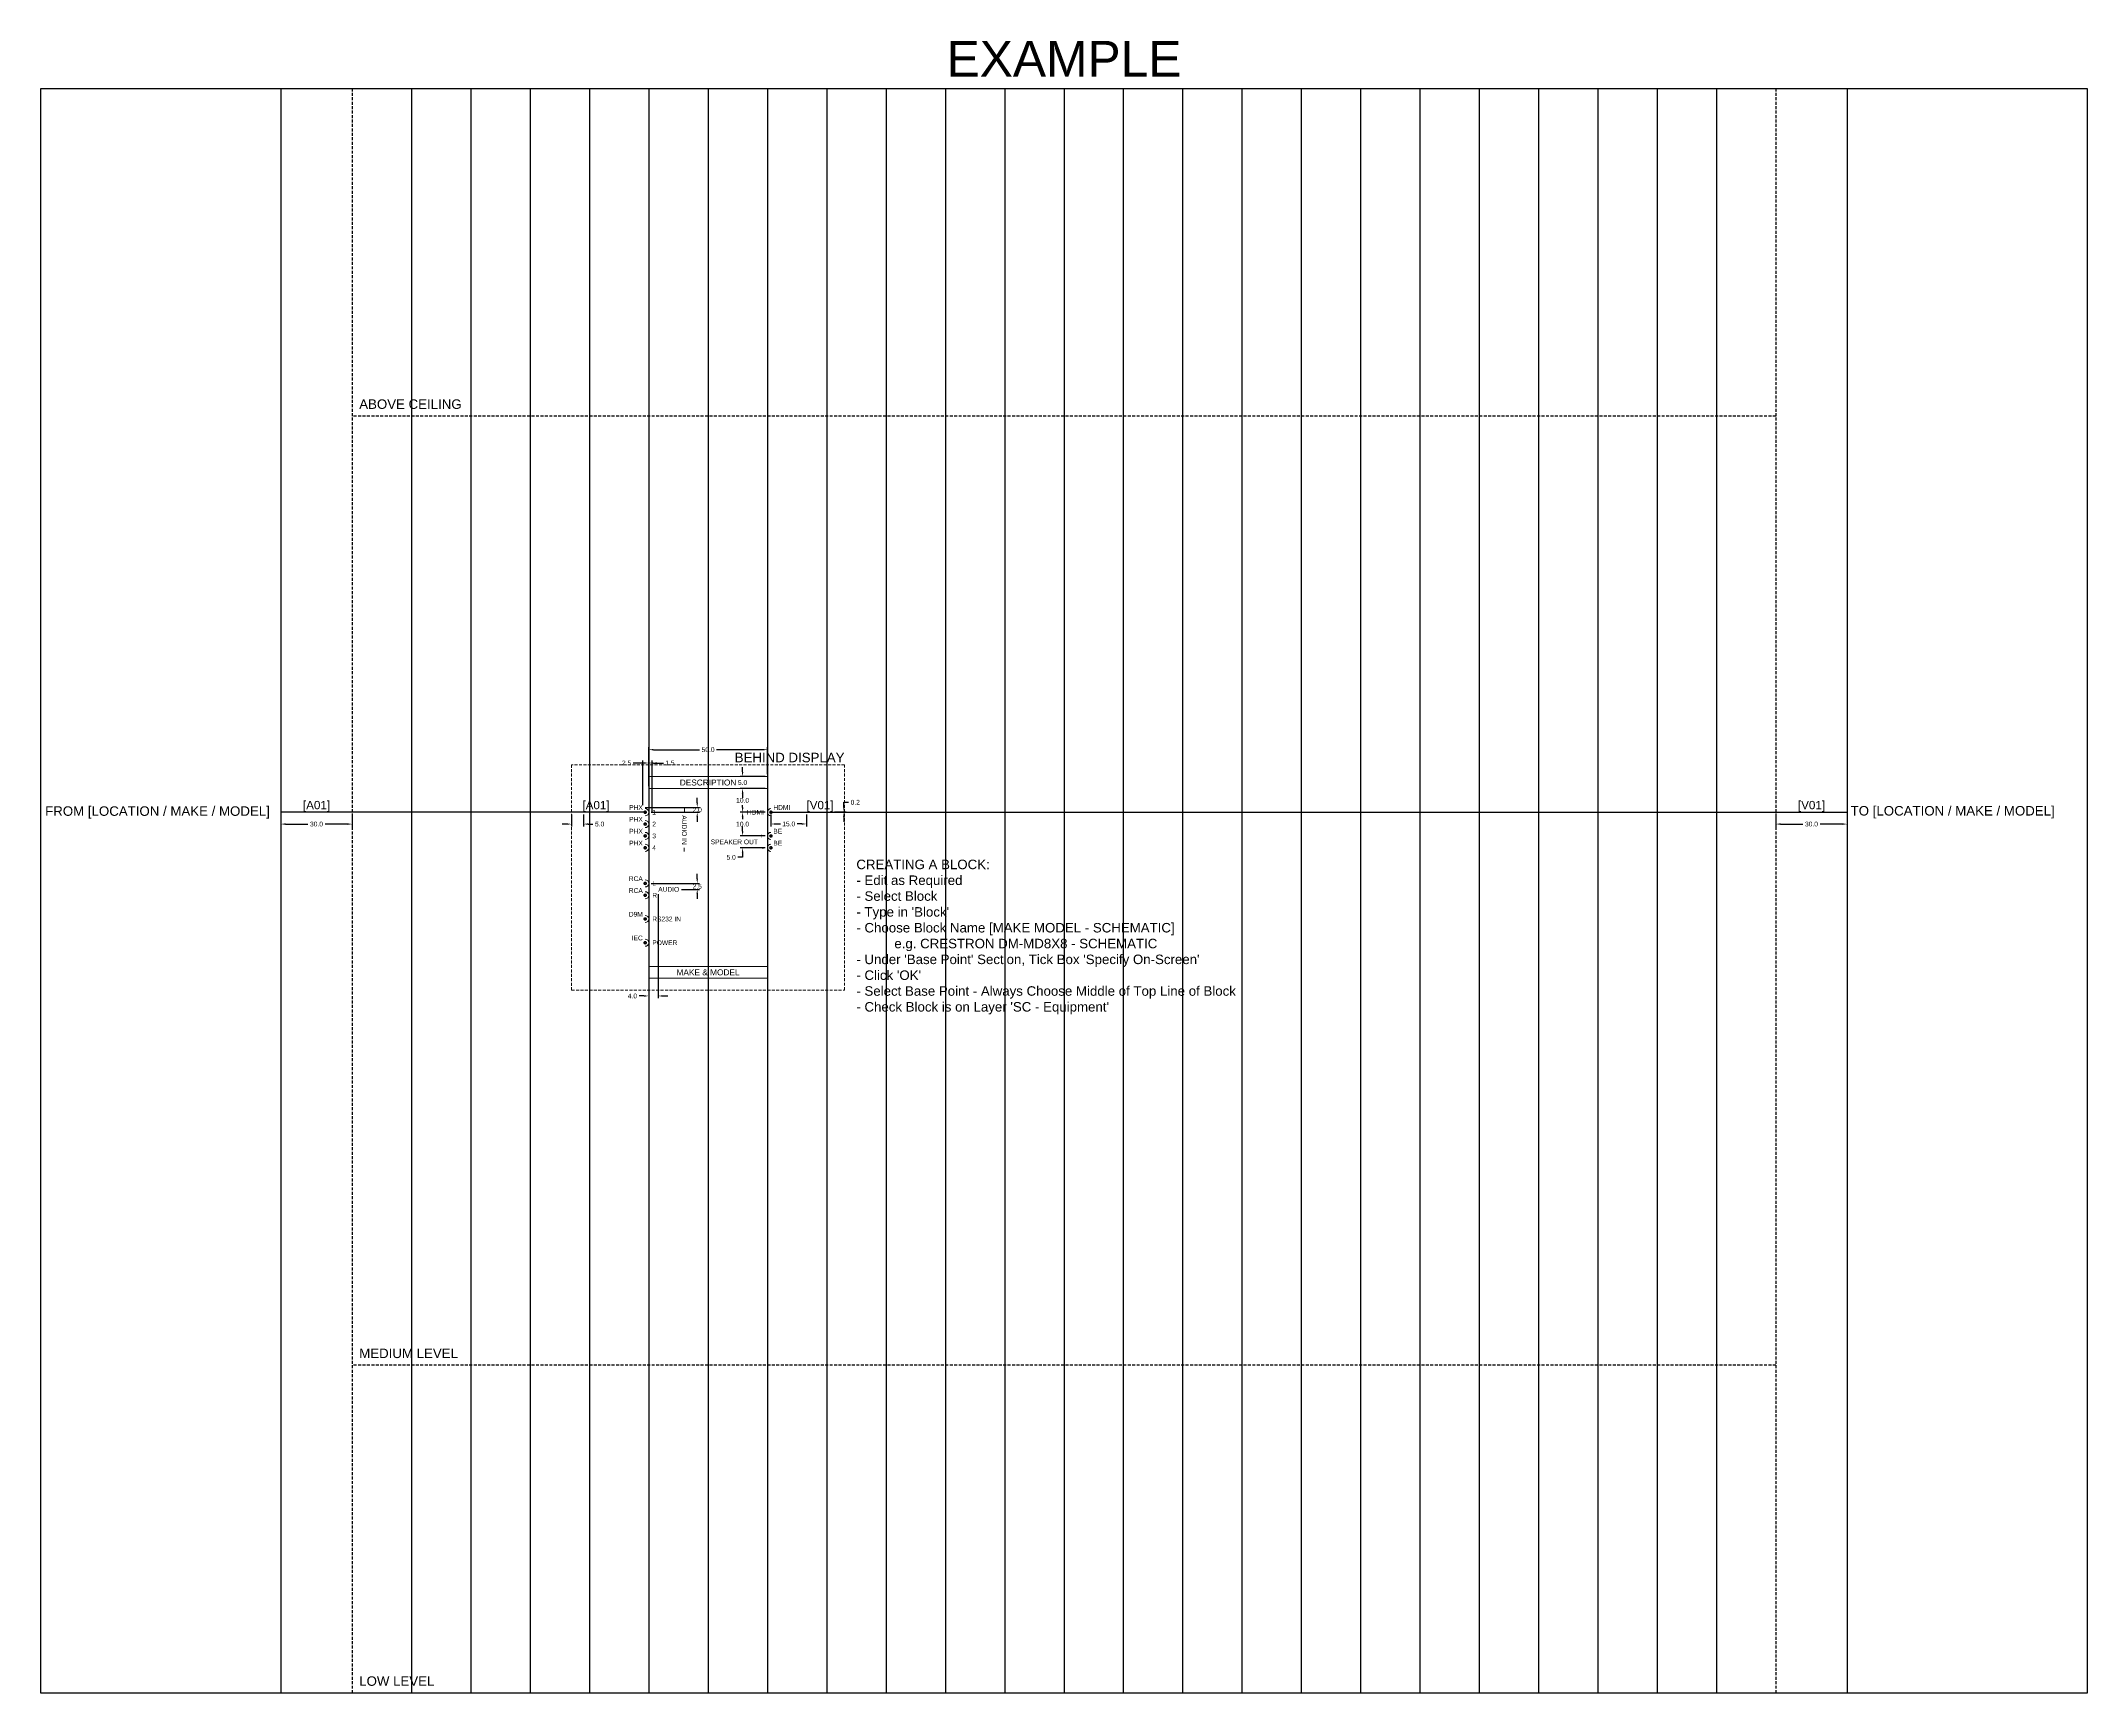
# Model space of a CAD drawing. Header units: millimetres. Extents: x -71336 to -35435, y -26189 to 22712.
# Drawn here: x -71267 to -70405, y -9865 to -9169 of the extents above; entities that cross this region are included whole.
import ezdxf
from ezdxf.enums import TextEntityAlignment as Align

# ---------------------------------------------------------------- set-up
doc = ezdxf.new("R2010")
doc.units = ezdxf.units.MM
doc.linetypes.add('DASHED2', pattern=[0.375, 0.25, -0.125])
for name, color, linetype in [('SC - Dimensions', 1, 'Continuous'), ('SC - HDMI', 192, 'Continuous'), ('SC - Revision Cloud', 3, 'Continuous'), ('SC - Starquad', 4, 'Continuous'), ('SC - Text', 7, 'Continuous')]:
    doc.layers.add(name, color=color, linetype=linetype)
doc.layers.add('SC - Equipment', color=7, linetype='Continuous', lineweight=13)
doc.layers.add('SC - Xlines', color=252, linetype='Continuous', plot=False)
doc.styles.add('ARIAL', font='arial.ttf')
doc.styles.add('ST 2', font='arial.ttf', dxfattribs={"height": 2})
doc.styles.get("Standard").update_dxf_attribs({"font": 'arial.ttf', "height": 35})
doc.dimstyles.get("Standard").update_dxf_attribs({"dimtxt": 50, "dimasz": 35, "dimexe": 5, "dimexo": 5, "dimgap": 1, "dimtad": 0, "dimtih": 1, "dimtoh": 1, "dimdec": 0, "dimzin": 0, "dimdsep": 46, "dimtxsty": 'Standard', "dimcen": 10, "dimadec": 0, "dimazin": 0, "dimtfac": 1, "dimtdec": 0, "dimtofl": 0, "dimtmove": 0, "dimatfit": 3, "dimfxl": 1, "dimtolj": 1, "dimtzin": 0, "dimarcsym": 0})

msp = doc.modelspace()

# ---------------------------------------------------------------- texts
at = {"layer": 'SC - Equipment'}
for s, p in [('PHX', (-71013.522, -9491.89)), ('HDMI', (-70962.522, -9493.89)), ('PHX', (-71013.522, -9496.89)), ('PHX', (-71013.522, -9501.89)), ('PHX', (-71013.522, -9506.89)), ('SPEAKER OUT', (-70965.022, -9506.39)), ('+', (-70962.522, -9503.89)), ('-', (-70962.522, -9508.89)), ('RCA', (-71013.522, -9521.89)), ('RCA', (-71013.522, -9526.89)), ('D9M', (-71013.522, -9536.89)), ('IEC', (-71013.522, -9546.89))]:
    msp.add_text(s, height=2, dxfattribs=at).set_placement(p, align=Align.MIDDLE_RIGHT)
for s, p in [('1', (-71009.522, -9493.89)), ('HDMI', (-70958.522, -9491.89)), ('2', (-71009.522, -9498.89)), ('BE', (-70958.522, -9501.89)), ('4', (-71009.522, -9508.89)), ('3', (-71009.522, -9503.89)), ('BE', (-70958.522, -9506.89)), ('L', (-71009.522, -9523.89)), ('R', (-71009.522, -9528.89)), ('AUDIO', (-71007.022, -9526.39)), ('RS232 IN', (-71009.522, -9538.89)), ('POWER', (-71009.522, -9548.89))]:
    msp.add_text(s, height=2, dxfattribs=at).set_placement(p, align=Align.MIDDLE_LEFT)
msp.add_text('AUDIO IN', height=2, rotation=270, dxfattribs=at).set_placement((-70996.023, -9501.39), align=Align.MIDDLE_CENTER)
at = {"layer": 'SC - Equipment', "color": 251, "linetype": 'DASHED2', "ltscale": 5, "true_color": 0x636466, "insert": (-70928.522, -9472.89), "char_height": 4, "attachment_point": 9, "style": 'ARIAL'}
msp.add_mtext('BEHIND DISPLAY', dxfattribs=at)
at = {"layer": 'SC - Equipment', "ltscale": 5, "char_height": 2.5, "attachment_point": 5}
for s, insert in [('DESCRIPTION', (-70986.022, -9481.39)), ('MAKE & MODEL', (-70986.022, -9561.39))]:
    msp.add_mtext_dynamic_manual_height_columns(s, width=49.99999, gutter_width=150, heights=[0], dxfattribs=dict(at, insert=insert))
at = {"layer": 'SC - Revision Cloud', "ltscale": 5, "insert": (-70923.522, -9513.89), "char_height": 4, "width": 195.88333, "attachment_point": 1, "style": 'ARIAL'}
msp.add_mtext("CREATING A BLOCK:\\P- Edit as Required\\P- Select Block\\P- Type in 'Block'\\P- Choose Block Name [MAKE MODEL - SCHEMATIC]\\P^Ie.g. CRESTRON DM-MD8X8 - SCHEMATIC\\P- Under 'Base Point' Section, Tick Box 'Specify On-Screen'\\P- Click 'OK'\\P- Select Base Point - Always Choose Middle of Top Line of Block\\P- Check Block is on Layer 'SC - Equipment'", dxfattribs=at)
at = {"layer": 'SC - Text', "style": 'ARIAL'}
for s, insert, char_height, attachment_point in [('\\A1;{\\fSansSerif|b0|i0|c2|p2;EXAMPLE}', (-70836.022, -9183.854), 15, 8), ('ABOVE CEILING', (-71133.022, -9323.977), 4, 7), ('MEDIUM LEVEL', (-71133.022, -9723.977), 4, 7), ('LOW LEVEL', (-71133.022, -9862.099), 4, 7)]:
    msp.add_mtext(s, dxfattribs=dict(at, insert=insert, char_height=char_height, attachment_point=attachment_point))
at = {"layer": 'SC - Text'}
for s, insert, char_height, width, attachment_point in [('FROM [LOCATION / MAKE / MODEL]', (-71265.378, -9494.014), 4, 97.64884, 4), ('[A01]', (-71151.022, -9493.69), 3.5, 12.99494, 8), ('[A01]', (-71027.522, -9493.69), 3.5, 14.6761, 9), ('[V01]', (-70944.522, -9493.69), 3.5, 15.57197, 7), ('[V01]', (-70521.022, -9493.69), 3.5, 15.57197, 8), ('TO [LOCATION / MAKE / MODEL]', (-70504.522, -9493.89), 4, 97.93225, 4)]:
    msp.add_mtext(s, dxfattribs=dict(at, insert=insert, char_height=char_height, width=width, attachment_point=attachment_point))

# ---------------------------------------------------------------- blocks, each defined once
blk = doc.blocks.new('*D114')
at = {"layer": 'Defpoints', "color": 0, "ltscale": 5, "transparency": 16777216}
for p in [(-70971.47, -9483.89), (-70961.02, -9478.89), (-70961.02, -9483.89)]:
    blk.add_point(p, dxfattribs=at)
at = {"layer": 'SC - Dimensions', "color": 0, "lineweight": -2, "ltscale": 5, "transparency": 16777216}
for p, q in [((-70971.47, -9476.89), (-70971.47, -9474.89)), ((-70962.02, -9478.89), (-70972.47, -9478.89)), ((-70962.02, -9483.89), (-70972.47, -9483.89)), ((-70971.47, -9485.89), (-70971.47, -9487.89))]:
    blk.add_line(p, q, dxfattribs=at)
at = {"layer": 'SC - Dimensions', "color": 0, "ltscale": 5, "transparency": 16777216}
for points in [[(-70971.8, -9476.89), (-70971.14, -9476.89), (-70971.47, -9478.89)], [(-70971.8, -9485.89), (-70971.14, -9485.89), (-70971.47, -9483.89)]]:
    blk.add_solid(points, dxfattribs=at)
at = {"layer": 'SC - Dimensions', "color": 0, "ltscale": 5, "transparency": 16777216, "insert": (-70971.47, -9481.39), "char_height": 2, "attachment_point": 5, "style": 'ST 2'}
blk.add_mtext('\\A1;5.0', dxfattribs=at)
blk = doc.blocks.new('*D115')
at = {"layer": 'Defpoints', "color": 0, "ltscale": 5, "transparency": 16777216}
for p in [(-70961.02, -9483.89), (-70971.46, -9493.89), (-70961.02, -9493.89)]:
    blk.add_point(p, dxfattribs=at)
at = {"layer": 'SC - Dimensions', "color": 0, "lineweight": -2, "ltscale": 5, "transparency": 16777216}
for p, q in [((-70962.02, -9483.89), (-70972.46, -9483.89)), ((-70971.46, -9485.89), (-70971.46, -9486.85)), ((-70971.46, -9491.89), (-70971.46, -9490.89)), ((-70962.02, -9493.89), (-70972.46, -9493.89))]:
    blk.add_line(p, q, dxfattribs=at)
at = {"layer": 'SC - Dimensions', "color": 0, "ltscale": 5, "transparency": 16777216}
for points in [[(-70971.8, -9485.89), (-70971.13, -9485.89), (-70971.46, -9483.89)], [(-70971.8, -9491.89), (-70971.13, -9491.89), (-70971.46, -9493.89)]]:
    blk.add_solid(points, dxfattribs=at)
at = {"layer": 'SC - Dimensions', "color": 0, "ltscale": 5, "transparency": 16777216, "insert": (-70971.46, -9488.87), "char_height": 2, "attachment_point": 5, "style": 'ST 2'}
blk.add_mtext('\\A1;10.0', dxfattribs=at)
blk = doc.blocks.new('*D116')
at = {"layer": 'Defpoints', "color": 0, "ltscale": 5, "transparency": 16777216}
for p in [(-70961.02, -9493.89), (-70971.47, -9503.89), (-70961.02, -9503.89)]:
    blk.add_point(p, dxfattribs=at)
at = {"layer": 'SC - Dimensions', "color": 0, "lineweight": -2, "ltscale": 5, "transparency": 16777216}
for p, q in [((-70962.02, -9493.89), (-70972.47, -9493.89)), ((-70971.47, -9495.89), (-70971.47, -9496.88)), ((-70971.47, -9501.89), (-70971.47, -9500.93)), ((-70962.02, -9503.89), (-70972.47, -9503.89))]:
    blk.add_line(p, q, dxfattribs=at)
at = {"layer": 'SC - Dimensions', "color": 0, "ltscale": 5, "transparency": 16777216}
for points in [[(-70971.8, -9495.89), (-70971.14, -9495.89), (-70971.47, -9493.89)], [(-70971.8, -9501.89), (-70971.14, -9501.89), (-70971.47, -9503.89)]]:
    blk.add_solid(points, dxfattribs=at)
at = {"layer": 'SC - Dimensions', "color": 0, "ltscale": 5, "transparency": 16777216, "insert": (-70971.47, -9498.91), "char_height": 2, "attachment_point": 5, "style": 'ST 2'}
blk.add_mtext('\\A1;10.0', dxfattribs=at)
blk = doc.blocks.new('*D117')
at = {"layer": 'Defpoints', "color": 0, "ltscale": 5, "transparency": 16777216}
for p in [(-71011.02, -9523.89), (-70998.24, -9526.39), (-70990.59, -9526.39)]:
    blk.add_point(p, dxfattribs=at)
at = {"layer": 'SC - Dimensions', "color": 0, "lineweight": -2, "ltscale": 5, "transparency": 16777216}
for p, q in [((-71010.02, -9523.89), (-70989.59, -9523.89)), ((-70997.24, -9526.39), (-70989.59, -9526.39)), ((-70990.59, -9521.89), (-70990.59, -9519.89)), ((-70990.59, -9528.39), (-70990.59, -9530.39))]:
    blk.add_line(p, q, dxfattribs=at)
at = {"layer": 'SC - Dimensions', "color": 0, "ltscale": 5, "transparency": 16777216}
for points in [[(-70990.92, -9521.89), (-70990.26, -9521.89), (-70990.59, -9523.89)], [(-70990.92, -9528.39), (-70990.26, -9528.39), (-70990.59, -9526.39)]]:
    blk.add_solid(points, dxfattribs=at)
at = {"layer": 'SC - Dimensions', "color": 0, "ltscale": 5, "transparency": 16777216, "insert": (-70990.59, -9525.14), "char_height": 2, "attachment_point": 5, "style": 'ST 2'}
blk.add_mtext('\\A1;2.5', dxfattribs=at)
blk = doc.blocks.new('*D118')
at = {"layer": 'Defpoints', "color": 0, "ltscale": 5, "transparency": 16777216}
for p in [(-71011.02, -9467.54), (-71011.02, -9478.89), (-70961.02, -9478.89)]:
    blk.add_point(p, dxfattribs=at)
at = {"layer": 'SC - Dimensions', "color": 0, "lineweight": -2, "ltscale": 5, "transparency": 16777216}
for p, q in [((-71011.02, -9477.89), (-71011.02, -9466.54)), ((-71009.02, -9467.54), (-70989.62, -9467.54)), ((-70963.02, -9467.54), (-70982.43, -9467.54)), ((-70961.02, -9477.89), (-70961.02, -9466.54))]:
    blk.add_line(p, q, dxfattribs=at)
at = {"layer": 'SC - Dimensions', "color": 0, "ltscale": 5, "transparency": 16777216}
for points in [[(-71009.02, -9467.21), (-71009.02, -9467.88), (-71011.02, -9467.54)], [(-70963.02, -9467.21), (-70963.02, -9467.88), (-70961.02, -9467.54)]]:
    blk.add_solid(points, dxfattribs=at)
at = {"layer": 'SC - Dimensions', "color": 0, "ltscale": 5, "transparency": 16777216, "insert": (-70986.02, -9467.54), "char_height": 2, "attachment_point": 5, "style": 'ST 2'}
blk.add_mtext('\\A1;50.0', dxfattribs=at)
blk = doc.blocks.new('*D119')
at = {"layer": 'Defpoints', "color": 0, "ltscale": 5, "transparency": 16777216}
for p in [(-71007.02, -9527.39), (-71011.02, -9563.85), (-71011.02, -9571.32)]:
    blk.add_point(p, dxfattribs=at)
at = {"layer": 'SC - Dimensions', "color": 0, "lineweight": -2, "ltscale": 5, "transparency": 16777216}
for p, q in [((-71007.02, -9528.39), (-71007.02, -9572.32)), ((-71011.02, -9564.85), (-71011.02, -9572.32)), ((-71013.02, -9571.32), (-71015.02, -9571.32)), ((-71005.02, -9571.32), (-71003.02, -9571.32))]:
    blk.add_line(p, q, dxfattribs=at)
at = {"layer": 'SC - Dimensions', "color": 0, "ltscale": 5, "transparency": 16777216}
for points in [[(-71013.02, -9570.99), (-71013.02, -9571.66), (-71011.02, -9571.32)], [(-71005.02, -9570.99), (-71005.02, -9571.66), (-71007.02, -9571.32)]]:
    blk.add_solid(points, dxfattribs=at)
at = {"layer": 'SC - Dimensions', "color": 0, "ltscale": 5, "transparency": 16777216, "insert": (-71017.88, -9571.32), "char_height": 2, "attachment_point": 5, "style": 'ST 2'}
blk.add_mtext('\\A1;4.0', dxfattribs=at)
blk = doc.blocks.new('*D120')
at = {"layer": 'Defpoints', "color": 0, "ltscale": 5, "transparency": 16777216}
for p in [(-71013.52, -9473.15), (-71011.02, -9478.89), (-71013.52, -9491.94)]:
    blk.add_point(p, dxfattribs=at)
at = {"layer": 'SC - Dimensions', "color": 0, "lineweight": -2, "ltscale": 5, "transparency": 16777216}
for p, q in [((-71015.52, -9473.15), (-71017.52, -9473.15)), ((-71013.52, -9490.94), (-71013.52, -9472.15)), ((-71011.02, -9477.89), (-71011.02, -9472.15)), ((-71009.02, -9473.15), (-71007.02, -9473.15))]:
    blk.add_line(p, q, dxfattribs=at)
at = {"layer": 'SC - Dimensions', "color": 0, "ltscale": 5, "transparency": 16777216}
for points in [[(-71015.52, -9472.82), (-71015.52, -9473.49), (-71013.52, -9473.15)], [(-71009.02, -9472.82), (-71009.02, -9473.49), (-71011.02, -9473.15)]]:
    blk.add_solid(points, dxfattribs=at)
at = {"layer": 'SC - Dimensions', "color": 0, "ltscale": 5, "transparency": 16777216, "insert": (-71020.37, -9473.15), "char_height": 2, "attachment_point": 5, "style": 'ST 2'}
blk.add_mtext('\\A1;2.5', dxfattribs=at)
blk = doc.blocks.new('*D121')
at = {"layer": 'Defpoints', "color": 0, "ltscale": 5, "transparency": 16777216}
for p in [(-71011.02, -9473.15), (-71011.02, -9483.89), (-71009.52, -9494.89)]:
    blk.add_point(p, dxfattribs=at)
at = {"layer": 'SC - Dimensions', "color": 0, "lineweight": -2, "ltscale": 5, "transparency": 16777216}
for p, q in [((-71013.02, -9473.15), (-71015.02, -9473.15)), ((-71011.02, -9482.89), (-71011.02, -9472.15)), ((-71009.52, -9493.89), (-71009.52, -9472.15)), ((-71007.52, -9473.15), (-71004.82, -9473.15))]:
    blk.add_line(p, q, dxfattribs=at)
at = {"layer": 'SC - Dimensions', "color": 0, "ltscale": 5, "transparency": 16777216}
for points in [[(-71013.02, -9472.82), (-71013.02, -9473.49), (-71011.02, -9473.15)], [(-71007.52, -9472.82), (-71007.52, -9473.49), (-71009.52, -9473.15)]]:
    blk.add_solid(points, dxfattribs=at)
at = {"layer": 'SC - Dimensions', "color": 0, "ltscale": 5, "transparency": 16777216, "insert": (-71002.08, -9473.15), "char_height": 2, "attachment_point": 5, "style": 'ST 2'}
blk.add_mtext('\\A1;1.5', dxfattribs=at)
blk = doc.blocks.new('*D122')
at = {"layer": 'Defpoints', "color": 0, "ltscale": 5, "transparency": 16777216}
for p in [(-71013.52, -9491.89), (-71011.02, -9493.9), (-70990.59, -9493.9)]:
    blk.add_point(p, dxfattribs=at)
at = {"layer": 'SC - Dimensions', "color": 0, "lineweight": -2, "ltscale": 5, "transparency": 16777216}
for p, q in [((-71012.52, -9491.89), (-70989.59, -9491.89)), ((-70990.59, -9489.89), (-70990.59, -9487.89)), ((-71010.02, -9493.9), (-70989.59, -9493.9)), ((-70990.59, -9495.9), (-70990.59, -9497.9))]:
    blk.add_line(p, q, dxfattribs=at)
at = {"layer": 'SC - Dimensions', "color": 0, "ltscale": 5, "transparency": 16777216}
for points in [[(-70990.92, -9489.89), (-70990.26, -9489.89), (-70990.59, -9491.89)], [(-70990.92, -9495.9), (-70990.26, -9495.9), (-70990.59, -9493.9)]]:
    blk.add_solid(points, dxfattribs=at)
at = {"layer": 'SC - Dimensions', "color": 0, "ltscale": 5, "transparency": 16777216, "insert": (-70990.59, -9492.89), "char_height": 2, "attachment_point": 5, "style": 'ST 2'}
blk.add_mtext('\\A1;2.0', dxfattribs=at)
blk = doc.blocks.new('*D123')
at = {"layer": 'Defpoints', "color": 0, "ltscale": 5, "transparency": 16777216}
for p in [(-70971.47, -9508.89), (-70961.02, -9503.89), (-70961.02, -9508.89)]:
    blk.add_point(p, dxfattribs=at)
at = {"layer": 'SC - Dimensions', "color": 0, "lineweight": -2, "ltscale": 5, "transparency": 16777216}
for p, q in [((-70971.47, -9501.89), (-70971.47, -9499.89)), ((-70962.02, -9503.89), (-70972.47, -9503.89)), ((-70962.02, -9508.89), (-70972.47, -9508.89)), ((-70971.47, -9512.89), (-70973.47, -9512.89)), ((-70971.47, -9510.89), (-70971.47, -9512.89))]:
    blk.add_line(p, q, dxfattribs=at)
at = {"layer": 'SC - Dimensions', "color": 0, "ltscale": 5, "transparency": 16777216}
for points in [[(-70971.8, -9501.89), (-70971.13, -9501.89), (-70971.47, -9503.89)], [(-70971.8, -9510.89), (-70971.13, -9510.89), (-70971.47, -9508.89)]]:
    blk.add_solid(points, dxfattribs=at)
at = {"layer": 'SC - Dimensions', "color": 0, "ltscale": 5, "transparency": 16777216, "insert": (-70976.28, -9512.89), "char_height": 2, "attachment_point": 5, "style": 'ST 2'}
blk.add_mtext('\\A1;5.0', dxfattribs=at)
blk = doc.blocks.new('*D148')
at = {"layer": 'Defpoints', "color": 0, "ltscale": 5, "transparency": 16777216}
for p in [(-71166.02, -9493.89), (-71136.02, -9493.89), (-71136.02, -9498.89)]:
    blk.add_point(p, dxfattribs=at)
at = {"layer": 'SC - Dimensions', "color": 0, "lineweight": -2, "ltscale": 5, "transparency": 16777216}
for p, q in [((-71166.02, -9494.89), (-71166.02, -9499.89)), ((-71164.02, -9498.89), (-71154.62, -9498.89)), ((-71138.02, -9498.89), (-71147.43, -9498.89)), ((-71136.02, -9494.89), (-71136.02, -9499.89))]:
    blk.add_line(p, q, dxfattribs=at)
at = {"layer": 'SC - Dimensions', "color": 0, "ltscale": 5, "transparency": 16777216}
for points in [[(-71164.02, -9498.56), (-71164.02, -9499.22), (-71166.02, -9498.89)], [(-71138.02, -9498.56), (-71138.02, -9499.22), (-71136.02, -9498.89)]]:
    blk.add_solid(points, dxfattribs=at)
at = {"layer": 'SC - Dimensions', "color": 0, "ltscale": 5, "transparency": 16777216, "insert": (-71151.02, -9498.89), "char_height": 2, "attachment_point": 5, "style": 'ST 2'}
blk.add_mtext('\\A1;30.0', dxfattribs=at)
blk = doc.blocks.new('*D124')
at = {"layer": 'Defpoints', "color": 0, "ltscale": 5, "transparency": 16777216}
for p in [(-70959.52, -9493.89), (-70944.52, -9493.89), (-70944.52, -9498.85)]:
    blk.add_point(p, dxfattribs=at)
at = {"layer": 'SC - Dimensions', "color": 0, "lineweight": -2, "ltscale": 5, "transparency": 16777216}
for p, q in [((-70959.52, -9494.89), (-70959.52, -9499.85)), ((-70957.52, -9498.85), (-70955.52, -9498.85)), ((-70946.52, -9498.85), (-70948.52, -9498.85)), ((-70944.52, -9494.89), (-70944.52, -9499.85))]:
    blk.add_line(p, q, dxfattribs=at)
at = {"layer": 'SC - Dimensions', "color": 0, "ltscale": 5, "transparency": 16777216}
for points in [[(-70957.52, -9498.52), (-70957.52, -9499.18), (-70959.52, -9498.85)], [(-70946.52, -9498.52), (-70946.52, -9499.18), (-70944.52, -9498.85)]]:
    blk.add_solid(points, dxfattribs=at)
at = {"layer": 'SC - Dimensions', "color": 0, "ltscale": 5, "transparency": 16777216, "insert": (-70952.02, -9498.85), "char_height": 2, "attachment_point": 5, "style": 'ST 2'}
blk.add_mtext('\\A1;15.0', dxfattribs=at)
blk = doc.blocks.new('*D125')
at = {"layer": 'Defpoints', "color": 0, "ltscale": 5, "transparency": 16777216}
for p in [(-70933.79, -9493.69), (-70933.79, -9493.89), (-70928.8, -9493.69)]:
    blk.add_point(p, dxfattribs=at)
at = {"layer": 'SC - Dimensions', "color": 0, "lineweight": -2, "ltscale": 5, "transparency": 16777216}
for p, q in [((-70928.8, -9491.69), (-70928.8, -9489.69)), ((-70928.8, -9489.69), (-70926.8, -9489.69)), ((-70932.79, -9493.69), (-70927.8, -9493.69)), ((-70932.79, -9493.89), (-70927.8, -9493.89)), ((-70928.8, -9495.89), (-70928.8, -9497.89))]:
    blk.add_line(p, q, dxfattribs=at)
at = {"layer": 'SC - Dimensions', "color": 0, "ltscale": 5, "transparency": 16777216}
for points in [[(-70929.13, -9491.69), (-70928.47, -9491.69), (-70928.8, -9493.69)], [(-70929.13, -9495.89), (-70928.47, -9495.89), (-70928.8, -9493.89)]]:
    blk.add_solid(points, dxfattribs=at)
at = {"layer": 'SC - Dimensions', "color": 0, "ltscale": 5, "transparency": 16777216, "insert": (-70923.99, -9489.69), "char_height": 2, "attachment_point": 5, "style": 'ST 2'}
blk.add_mtext('\\A1;0.2', dxfattribs=at)
blk = doc.blocks.new('*D126')
at = {"layer": 'Defpoints', "color": 0, "ltscale": 5, "transparency": 16777216}
for p in [(-70536.02, -9493.89), (-70506.02, -9493.89), (-70506.02, -9498.89)]:
    blk.add_point(p, dxfattribs=at)
at = {"layer": 'SC - Dimensions', "color": 0, "lineweight": -2, "ltscale": 5, "transparency": 16777216}
for p, q in [((-70536.02, -9494.89), (-70536.02, -9499.89)), ((-70534.02, -9498.89), (-70524.62, -9498.89)), ((-70508.02, -9498.89), (-70517.43, -9498.89)), ((-70506.02, -9494.89), (-70506.02, -9499.89))]:
    blk.add_line(p, q, dxfattribs=at)
at = {"layer": 'SC - Dimensions', "color": 0, "ltscale": 5, "transparency": 16777216}
for points in [[(-70534.02, -9498.56), (-70534.02, -9499.22), (-70536.02, -9498.89)], [(-70508.02, -9498.56), (-70508.02, -9499.22), (-70506.02, -9498.89)]]:
    blk.add_solid(points, dxfattribs=at)
at = {"layer": 'SC - Dimensions', "color": 0, "ltscale": 5, "transparency": 16777216, "insert": (-70521.02, -9498.89), "char_height": 2, "attachment_point": 5, "style": 'ST 2'}
blk.add_mtext('\\A1;30.0', dxfattribs=at)
blk = doc.blocks.new('*D150')
at = {"layer": 'Defpoints', "color": 0, "ltscale": 5, "transparency": 16777216}
for p in [(-71043.52, -9493.89), (-71038.52, -9493.89), (-71038.52, -9498.89)]:
    blk.add_point(p, dxfattribs=at)
at = {"layer": 'SC - Dimensions', "color": 0, "lineweight": -2, "ltscale": 5, "transparency": 16777216}
for p, q in [((-71045.52, -9498.89), (-71047.52, -9498.89)), ((-71043.52, -9494.89), (-71043.52, -9499.89)), ((-71038.52, -9494.89), (-71038.52, -9499.89)), ((-71036.52, -9498.89), (-71034.52, -9498.89))]:
    blk.add_line(p, q, dxfattribs=at)
at = {"layer": 'SC - Dimensions', "color": 0, "ltscale": 5, "transparency": 16777216}
for points in [[(-71045.52, -9498.56), (-71045.52, -9499.22), (-71043.52, -9498.89)], [(-71036.52, -9498.56), (-71036.52, -9499.22), (-71038.52, -9498.89)]]:
    blk.add_solid(points, dxfattribs=at)
at = {"layer": 'SC - Dimensions', "color": 0, "ltscale": 5, "transparency": 16777216, "insert": (-71031.71, -9498.89), "char_height": 2, "attachment_point": 5, "style": 'ST 2'}
blk.add_mtext('\\A1;5.0', dxfattribs=at)

# ---------------------------------------------------------------- dimensions: what is measured, and where the dimension line sits
at = {"layer": 'SC - Dimensions', "ltscale": 5}
for base, p1, p2, picture, middle in [((-71011.022, -9467.545), (-70961.022, -9478.89), (-71011.022, -9478.89), '*D118', (-70986.022, -9467.545)), ((-71136.022, -9498.89), (-71166.022, -9493.89), (-71136.022, -9493.89), '*D148', (-71151.022, -9498.89)), ((-71038.522, -9498.89), (-71043.522, -9493.89), (-71038.522, -9493.89), '*D150', (-71031.705, -9498.89)), ((-70944.522, -9498.849), (-70959.522, -9493.89), (-70944.522, -9493.89), '*D124', (-70952.022, -9498.849)), ((-70506.022, -9498.89), (-70536.022, -9493.89), (-70506.022, -9493.89), '*D126', (-70521.022, -9498.89)), ((-71011.022, -9571.324), (-71007.022, -9527.393), (-71011.022, -9563.854), '*D119', (-71017.88, -9571.324))]:
    dim = msp.add_linear_dim(base=base, p1=p1, p2=p2, dimstyle='Standard', override={"dimasz": 2, "dimexe": 1, "dimexo": 1, "dimdec": 1, "dimtxsty": 'ST 2'}, dxfattribs=at)
    dim.commit()
    dim.dimension.update_dxf_attribs({"geometry": picture, "text_midpoint": middle})
for base, p1, p2, picture, middle in [((-71013.522, -9473.152), (-71011.022, -9478.89), (-71013.522, -9491.936), '*D120', (-71020.368, -9473.152)), ((-71011.022, -9473.152), (-71009.522, -9494.889), (-71011.022, -9483.89), '*D121', (-71002.081, -9473.152))]:
    dim = msp.add_linear_dim(base=base, p1=p1, p2=p2, dimstyle='Standard', override={"dimasz": 2, "dimexe": 1, "dimexo": 1, "dimdec": 1, "dimtxsty": 'ST 2'}, dxfattribs=at)
    dim.commit()
    dim.dimension.update_dxf_attribs({"geometry": picture, "text_midpoint": middle, "dimtype": 160})
for base, p1, p2, picture, middle in [((-70971.47, -9483.89), (-70961.022, -9478.89), (-70961.022, -9483.89), '*D114', (-70971.47, -9481.39)), ((-70928.799, -9493.69), (-70933.789, -9493.89), (-70933.789, -9493.69), '*D125', (-70923.988, -9489.69))]:
    dim = msp.add_linear_dim(base=base, p1=p1, p2=p2, angle=90, dimstyle='Standard', override={"dimasz": 2, "dimexe": 1, "dimexo": 1, "dimdec": 1, "dimtxsty": 'ST 2'}, dxfattribs=at)
    dim.commit()
    dim.dimension.update_dxf_attribs({"geometry": picture, "text_midpoint": middle})
for base, p1, p2, picture, middle in [((-70971.464, -9493.89), (-70961.022, -9483.89), (-70961.022, -9493.89), '*D115', (-70971.464, -9488.87)), ((-70990.59, -9493.9), (-71013.523, -9491.89), (-71011.023, -9493.9), '*D122', (-70990.59, -9492.895)), ((-70971.466, -9508.89), (-70961.022, -9503.89), (-70961.023, -9508.89), '*D123', (-70976.283, -9512.89)), ((-70971.47, -9503.89), (-70961.022, -9493.89), (-70961.022, -9503.89), '*D116', (-70971.47, -9498.906)), ((-70990.59, -9526.393), (-71011.023, -9523.893), (-70998.242, -9526.393), '*D117', (-70990.59, -9525.143))]:
    dim = msp.add_linear_dim(base=base, p1=p1, p2=p2, angle=90, dimstyle='Standard', override={"dimasz": 2, "dimexe": 1, "dimexo": 1, "dimdec": 1, "dimtxsty": 'ST 2'}, dxfattribs=at)
    dim.commit()
    dim.dimension.update_dxf_attribs({"geometry": picture, "text_midpoint": middle, "dimtype": 160})

# ---------------------------------------------------------------- linework, layer by layer
at = {"color": 30, "linetype": 'DASHED2', "ltscale": 5}
for p, q in [((-71136.022, -9188.854), (-71136.022, -9865.099)), ((-70536.022, -9188.854), (-70536.022, -9865.099))]:
    msp.add_line(p, q, dxfattribs=at)
at = {"color": 31, "linetype": 'DASHED2', "ltscale": 5}
for p, q in [((-70536.022, -9326.977), (-71136.022, -9326.977)), ((-70536.022, -9726.977), (-71136.022, -9726.977))]:
    msp.add_line(p, q, dxfattribs=at)
at = {"layer": 'SC - Equipment'}
for p, q in [((-70961.022, -9483.89), (-71011.023, -9483.89)), ((-71011.022, -9478.89), (-70961.022, -9478.89)), ((-71011.022, -9563.854), (-71011.022, -9478.89)), ((-70961.022, -9478.89), (-70961.022, -9563.854)), ((-70961.022, -9558.89), (-71011.022, -9558.89)), ((-70961.022, -9563.854), (-71011.022, -9563.854))]:
    msp.add_line(p, q, dxfattribs=at)
at = {"layer": 'SC - Equipment', "ltscale": 5}
for p, q in [((-70996.013, -9492.39), (-70996.013, -9493.89)), ((-70996.022, -9508.89), (-70996.022, -9510.39))]:
    msp.add_line(p, q, dxfattribs=at)
at = {"layer": 'SC - Equipment', "color": 251, "linetype": 'DASHED2', "ltscale": 5, "true_color": 0x636466}
msp.add_lwpolyline([(-70928.522, -9473.89), (-71043.522, -9473.89), (-71043.522, -9568.854), (-70928.522, -9568.854)], close=True, dxfattribs=at)
at = {"layer": 'SC - Equipment', "color": 0, "const_width": 0.7}
for points in [[(-71012.122, -9493.89, 1), (-71012.922, -9493.89, 1)], [(-70959.122, -9493.89, 1), (-70959.922, -9493.89, 1)], [(-71012.122, -9498.89, 1), (-71012.922, -9498.89, 1)], [(-71012.122, -9503.89, 1), (-71012.922, -9503.89, 1)], [(-71012.122, -9508.883, 1), (-71012.922, -9508.883, 1)], [(-70959.122, -9503.89, 1), (-70959.922, -9503.89, 1)], [(-70959.122, -9508.89, 1), (-70959.922, -9508.89, 1)], [(-71012.122, -9523.883, 1), (-71012.922, -9523.883, 1)], [(-71012.122, -9528.883, 1), (-71012.922, -9528.883, 1)], [(-71012.122, -9538.883, 1), (-71012.922, -9538.883, 1)], [(-71012.122, -9548.89, 1), (-71012.922, -9548.89, 1)]]:
    msp.add_lwpolyline(points, format="xyb", close=True, dxfattribs=at)
at = {"layer": 'SC - Equipment'}
for centre, start, end in [((-71012.522, -9493.89), 270, 90), ((-70959.522, -9493.89), 90, 270), ((-71012.522, -9498.89), 270, 90), ((-71012.522, -9503.89), 270, 90), ((-71012.522, -9508.89), 270, 90), ((-70959.522, -9503.89), 90, 270), ((-70959.522, -9508.89), 90, 270), ((-71012.522, -9523.89), 270, 90), ((-71012.522, -9528.89), 270, 90), ((-71012.522, -9538.89), 270, 90), ((-71012.522, -9548.89), 270, 90)]:
    msp.add_arc(centre, 1.5, start, end, dxfattribs=at)
at = {"layer": 'SC - HDMI', "ltscale": 5}
msp.add_lwpolyline([(-70959.522, -9493.89), (-70536.022, -9493.89), (-70506.022, -9493.89)], dxfattribs=at)
at = {"layer": 'SC - Starquad', "ltscale": 5}
msp.add_lwpolyline([(-71012.522, -9493.89), (-71136.022, -9493.89), (-71166.022, -9493.89)], dxfattribs=at)
at = {"layer": 'SC - Xlines', "ltscale": 5, "transparency": 33554687}
msp.add_lwpolyline([(-71267.159, -9188.854), (-70404.886, -9188.854), (-70404.886, -9865.099), (-71267.159, -9865.099)], close=True, dxfattribs=at)
at = {"layer": 'SC - Xlines', "ltscale": 5}
for points in [[(-71166.022, -9188.854), (-71166.022, -9865.099)], [(-71086.022, -9188.854), (-71086.022, -9865.099)], [(-71036.022, -9188.854), (-71036.022, -9865.099)], [(-70986.022, -9188.854), (-70986.022, -9865.099)], [(-70936.022, -9188.854), (-70936.022, -9865.099)], [(-70886.022, -9188.854), (-70886.022, -9865.099)], [(-70836.022, -9188.854), (-70836.022, -9865.099)], [(-70786.022, -9188.854), (-70786.022, -9865.099)], [(-70736.022, -9188.854), (-70736.022, -9865.099)], [(-70686.022, -9188.854), (-70686.022, -9865.099)], [(-70636.022, -9188.854), (-70636.022, -9865.099)], [(-70586.022, -9188.854), (-70586.022, -9865.099)], [(-70506.022, -9188.854), (-70506.022, -9865.099)]]:
    msp.add_lwpolyline(points, dxfattribs=at)
at = {"layer": 'SC - Xlines', "color": 250, "ltscale": 5}
for points in [[(-71111.022, -9188.854), (-71111.022, -9865.099)], [(-71061.022, -9188.854), (-71061.022, -9865.099)], [(-71011.022, -9188.854), (-71011.022, -9865.099)], [(-70961.022, -9188.854), (-70961.022, -9865.099)], [(-70911.022, -9188.854), (-70911.022, -9865.099)], [(-70861.022, -9188.854), (-70861.022, -9865.099)], [(-70811.022, -9188.854), (-70811.022, -9865.099)], [(-70761.022, -9188.854), (-70761.022, -9865.099)], [(-70711.022, -9188.854), (-70711.022, -9865.099)], [(-70661.022, -9188.854), (-70661.022, -9865.099)], [(-70611.022, -9188.854), (-70611.022, -9865.099)], [(-70561.022, -9188.854), (-70561.022, -9865.099)]]:
    msp.add_lwpolyline(points, dxfattribs=at)

msp.set_redraw_order([(e.dxf.handle, doc.entitydb.next_handle()) for e in msp.query("TEXT MTEXT ATTDEF DIMENSION ARC_DIMENSION")])  # texts and dimensions are drawn at this point

doc.saveas('drawing.dxf')
